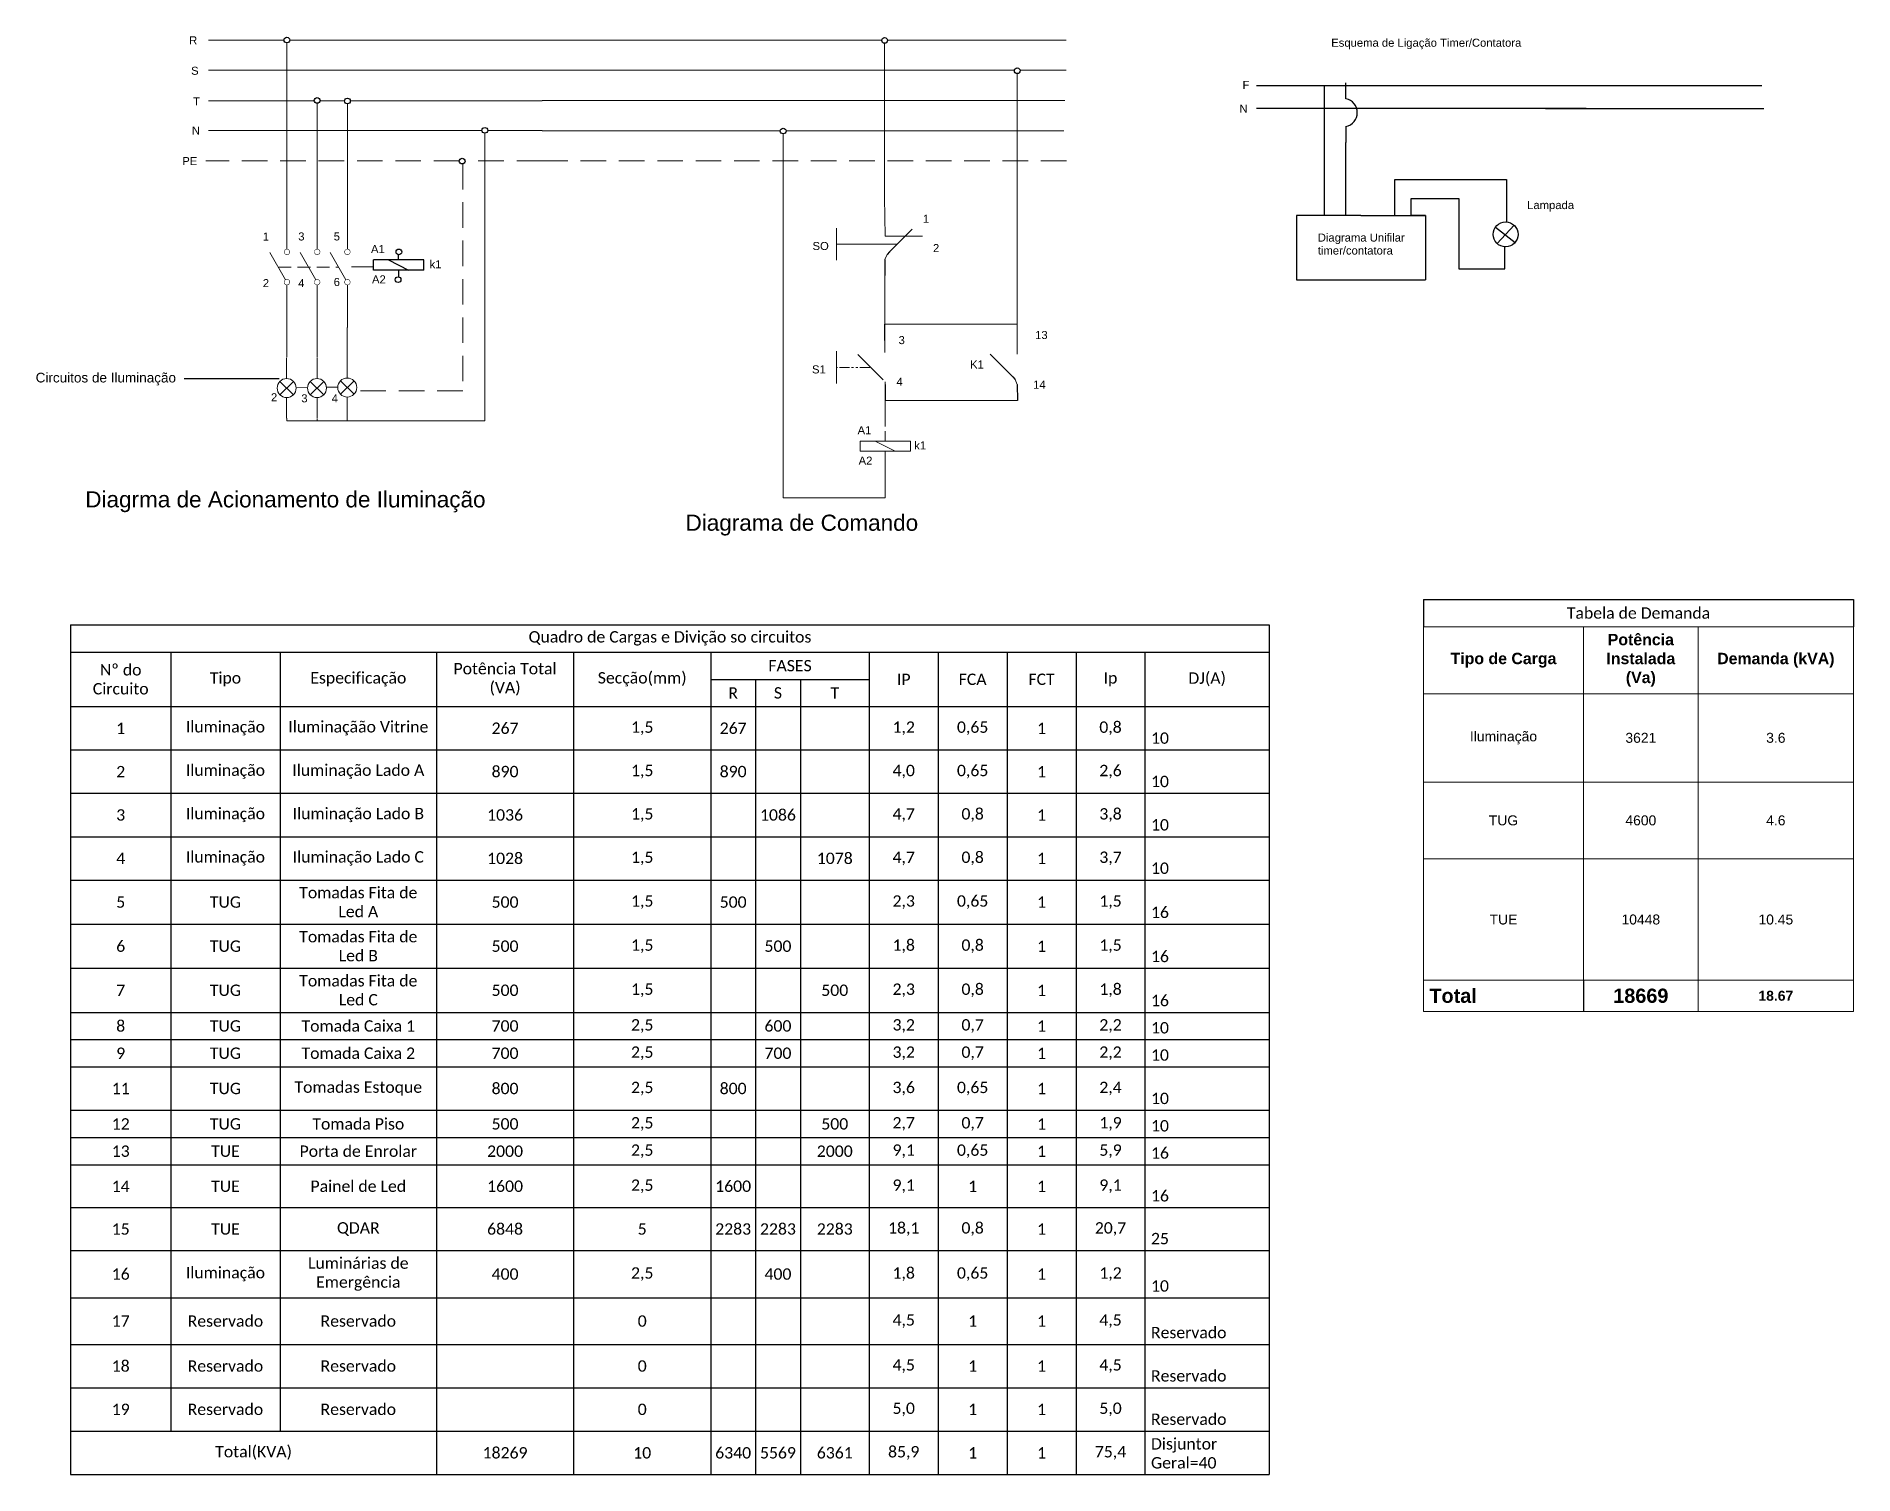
# Model space of a CAD drawing. Header units: millimetres. Extents: x -26 to 31631, y -22 to 25796.
# Drawn here: x 15776.1 to 16227.3, y 12398.5 to 12755.7 of the extents above; entities that cross this region are included whole.
import ezdxf
from ezdxf import colors
from ezdxf.entities.mleader import LeaderData, LeaderLine
from ezdxf.enums import TextEntityAlignment as Align
from ezdxf.math import Vec2, Vec3

# ---------------------------------------------------------------- set-up
doc = ezdxf.new("R2010")
doc.units = ezdxf.units.MM
doc.linetypes.add('PHANTOMX2', pattern=[5, 2.5, -0.5, 0.5, -0.5, 0.5, -0.5])
doc.linetypes.add('TRATTEGGIATA2', pattern=[9.525, 6.35, -3.175])
for name, color, linetype, lineweight in [('DI-Barramento', 6, 'Continuous', 30), ('DI-Textos do diagrama', 7, 'Continuous', 20), ('DI-Textos do quadro', 7, 'Continuous', 20), ('Fases', 7, 'Continuous', 5)]:
    doc.layers.add(name, color=color, linetype=linetype, lineweight=lineweight)
doc.layers.add('P', color=1, linetype='Continuous')
doc.styles.add('ARIAL', font='arial.ttf')
doc.styles.add('PROJ-SPC-SV-EP-002-PL-FP1-R02_1$0$Standard', font='arial.ttf')
doc.styles.get("Standard").update_dxf_attribs({"font": 'arial.ttf', "height": 1})
doc.linetypes.add('PROJ-SPC-SV-EP-002-PL-FP1-R02_1$0${ -E- }', pattern='A,4,-0.75,["E",PROJ-SPC-SV-EP-002-PL-FP1-R02_1$0$Standard,S=0.15,R=0,X=-0.05,Y=-0.07],-0.75', length=5.5)

msp = doc.modelspace()

# ---------------------------------------------------------------- texts
at = {"layer": 'DI-Textos do diagrama', "linetype": 'TRATTEGGIATA2', "lineweight": 5, "style": 'ARIAL'}
msp.add_text('k1', height=2, dxfattribs=at).set_placement((15873.73, 12698.08))
at = {"layer": 'DI-Textos do diagrama', "char_height": 2, "width": 10.6228, "attachment_point": 9, "line_spacing_factor": 0.798, "style": 'ARIAL'}
for s, insert in [('R', (15816.05, 12753.66)), ('S', (15816.38, 12746.09)), ('T', (15816.71, 12738.51)), ('N', (15816.71, 12731.27)), ('PE', (15816.05, 12723.69)), ('1', (15997.74, 12709.37)), ('1', (15833.86, 12704.95)), ('3', (15842.66, 12704.95)), ('5', (15851.47, 12704.95)), ('A1', (15862.59, 12701.85)), ('SO', (15972.84, 12702.58)), ('2', (16000.26, 12702.08)), ('2', (15833.86, 12693.39)), ('4', (15842.66, 12693.39)), ('6', (15851.47, 12693.64)), ('A2', (15862.84, 12694.32)), ('3', (15991.71, 12679.21)), ('13', (16027.17, 12680.47)), ('K1', (16011.33, 12673.18)), ('S1', (15972.08, 12671.93)), ('4', (15991.2, 12668.91)), ('14', (16026.67, 12668.16)), ('2', (15835.89, 12665.04)), ('3', (15843.42, 12664.75)), ('4', (15850.95, 12664.75)), ('A1', (15983.4, 12656.85)), ('k1', (15996.99, 12653.08)), ('A2', (15983.66, 12649.31))]:
    msp.add_mtext(s, dxfattribs=dict(at, insert=insert))
at = {"layer": 'DI-Textos do quadro', "char_height": 4, "width": 164.3981, "attachment_point": 4}
for s, insert in [('Diagrma de Acionamento de Iluminação', (15788.23, 12640.08)), ('Diagrama de Comando', (15937.26, 12634.29))]:
    msp.add_mtext(s, dxfattribs=dict(at, insert=insert))
at = {"layer": 'P'}
for s, p in [('Esquema de Ligação Timer/Contatora', (16097.58, 12753.08)), ('F', (16075.56, 12742.59)), ('N', (16074.81, 12736.69)), ('Lampada', (16146.23, 12712.77)), ('Diagrama Unifilar', (16094.25, 12704.7)), ('timer/contatora', (16094.25, 12701.48))]:
    msp.add_text(s, height=2, dxfattribs=at).set_placement(p)

# ---------------------------------------------------------------- blocks, each defined once
blk = doc.blocks.new('contattore')
at = {"color": 7}
for p, q in [((42.04, 33.78), (42.04, 54.9)), ((57.04, 33.78), (57.04, 54.9)), ((72.04, 33.78), (72.04, 54.9)), ((41.35, 18.59), (33.54, 32.12)), ((56.35, 18.59), (48.54, 32.12)), ((71.35, 18.59), (63.54, 32.12)), ((42.04, 16.03), (42.04, -5.1)), ((57.04, 16.03), (57.04, -5.1)), ((72.04, 16.03), (72.04, -5.1))]:
    blk.add_line(p, q, dxfattribs=at)
at = {"color": 7, "linetype": 'TRATTEGGIATA2'}
blk.add_line((37.79, 24.76), (67.79, 24.76), dxfattribs=at)
at = {"color": 7, "const_width": 0.25}
for points in [[(40.67, 32.4, 1), (43.42, 32.4, 1)], [(55.67, 32.4, 1), (58.42, 32.4, 1)], [(70.67, 32.4, 1), (73.42, 32.4, 1)], [(40.67, 17.4, 1), (43.42, 17.4, 1)], [(55.67, 17.4, 1), (58.42, 17.4, 1)], [(70.67, 17.4, 1), (73.42, 17.4, 1)]]:
    blk.add_lwpolyline(points, format="xyb", close=True, dxfattribs=at)
at = {"color": 6, "flags": 4}
for tag, p in [('MORSETTO2', (35.8, 12.78)), ('MORSETTO4', (50.8, 12.78)), ('MORSETTO6', (65.8, 12.78))]:
    blk.add_attdef(tag, text='', height=3.54, dxfattribs=at).set_placement(p, align=Align.MIDDLE_LEFT)
for tag, p in [('FILO2', (46.71, -6.44)), ('FILO4', (61.5, -6.72)), ('FILO6', (76.04, -7.27))]:
    blk.add_attdef(tag, text='', height=3.54, rotation=90, dxfattribs=at).set_placement(p, align=Align.MIDDLE_LEFT)
blk = doc.blocks.new('Lampada')
for p, q in [((-17, 17.1), (-17, 37.7)), ((-17, -22.3), (-17, -1.8))]:
    blk.add_line(p, q)
at = {"color": 6}
for p, q in [((-10.3, 14.3), (-23.7, 1)), ((-23.7, 14.3), (-10.3, 1))]:
    blk.add_line(p, q, dxfattribs=at)
at = {"color": 7}
blk.add_circle((-17, 7.7), 9.44, dxfattribs=at)
at = {"color": 6, "flags": 4}
blk.add_attdef('1', text='', height=3.54, dxfattribs=at).set_placement((-21.4, 21.7), align=Align.MIDDLE_RIGHT)
blk = doc.blocks.new('DIN A4 ELETTRICO')
at = {"color": 7}
for p, q in [((202.9, 288), (202.9, 308)), ((177.9, 268), (177.9, 288)), ((227.9, 288), (177.9, 288)), ((227.9, 268), (227.9, 288)), ((227.9, 268), (177.9, 268)), ((202.9, 268), (202.9, 248))]:
    blk.add_line(p, q, dxfattribs=at)
at = {"color": 6}
blk.add_line((192.9, 288), (212.9, 268), dxfattribs=at)
blk = doc.blocks.new('_None')
blk = doc.blocks.new('*T987')
at = {"layer": 'P', "linetype": 'ByBlock', "lineweight": -2, "transparency": 16777216}
for p, q in [((0, 0), (297.61, 0)), ((0, 0), (0, -211.06)), ((297.61, 0), (297.61, -211.06)), ((0, -6.81), (24.87, -6.81)), ((24.87, -6.81), (24.87, -200.23)), ((52.01, -6.81), (52.01, -200.23)), ((90.85, -6.81), (90.85, -211.06)), ((124.9, -6.81), (124.9, -211.06)), ((158.94, -6.81), (158.94, -13.57)), ((198.29, -6.81), (198.29, -211.06)), ((215.4, -6.81), (215.4, -211.06)), ((232.52, -6.81), (232.52, -211.06)), ((249.63, -6.81), (249.63, -211.06)), ((266.74, -6.81), (266.74, -211.06)), ((158.94, -13.57), (170.06, -13.57)), ((170.06, -13.57), (170.06, -211.06)), ((181.18, -13.57), (181.18, -211.06)), ((0, -20.33), (297.61, -20.33)), ((158.94, -20.33), (158.94, -211.06)), ((0, -31.1), (297.61, -31.1)), ((0, -41.87), (297.61, -41.87)), ((0, -52.64), (297.61, -52.64)), ((0, -63.41), (297.61, -63.41)), ((0, -74.36), (297.61, -74.36)), ((0, -85.32), (297.61, -85.32)), ((0, -96.27), (297.61, -96.27)), ((0, -103.03), (297.61, -103.03)), ((0, -109.8), (297.61, -109.8)), ((0, -120.57), (297.61, -120.57)), ((0, -127.37), (297.61, -127.37)), ((0, -134.13), (297.61, -134.13)), ((0, -144.76), (297.61, -144.76)), ((0, -155.38), (297.61, -155.38)), ((0, -167.14), (297.61, -167.14)), ((0, -178.71), (297.61, -178.71)), ((0, -189.47), (297.61, -189.47)), ((0, -200.23), (297.61, -200.23))]:
    blk.add_line(p, q, dxfattribs=at)
at = {"layer": 'P', "color": 0, "linetype": 'ByBlock', "lineweight": -2, "transparency": 16777216}
for p, q in [((24.87, -6.81), (297.61, -6.81)), ((158.94, -13.57), (158.94, -20.33)), ((170.06, -13.57), (198.29, -13.57)), ((0, -211.06), (297.61, -211.06))]:
    blk.add_line(p, q, dxfattribs=at)
at = {"layer": 'P', "color": 0, "linetype": 'Continuous', "transparency": 16777216, "char_height": 2.8222}
for s, insert, width, attachment_point in [('{\\fCalibri|b0|i0|c0;Quadro de Cargas e Divição so circuitos', (148.81, -3.4), 294.615, 5), ('{\\fCalibri|b0|i0|c0;FASES', (178.62, -10.19), 36.3456, 5), ('{\\fCalibri|b0|i0|c0;Nº do Circuito', (12.44, -13.57), 21.8744, 5), ('{\\fCalibri|b0|i0|c0;Tipo ', (38.44, -13.57), 24.1322, 5), ('{\\fCalibri|b0|i0|c0;Especificação', (71.43, -13.57), 35.8445, 5), ('{\\fCalibri|b0|i0|c0;Potência Total (VA)', (107.87, -13.57), 31.0467, 5), ('{\\fCalibri|b0|i0|c0;Secção(mm)', (141.92, -13.57), 31.0467, 5), ('{\\fCalibri|b0|i0|c0;IP', (206.85, -13.57), 14.1133, 5), ('{\\fCalibri|b0|i0|c0;FCA', (223.96, -13.57), 14.1133, 5), ('{\\fCalibri|b0|i0|c0;FCT', (241.07, -13.57), 14.1133, 5), ('{\\fCalibri|b0|i0|c0;Ip', (258.19, -13.57), 14.1133, 5), ('{\\fCalibri|b0|i0|c0;DJ(A)', (282.18, -13.57), 27.8717, 5), ('{\\fCalibri|b0|i0|c0;R', (164.5, -16.95), 8.1161, 5), ('{\\fCalibri|b0|i0|c0;S', (175.62, -16.95), 8.1161, 5), ('{\\fCalibri|b0|i0|c0;T', (189.73, -16.95), 14.1133, 5), ('{\\fCalibri|b0|i0|c0;1', (12.44, -25.72), 21.8744, 5), ('{\\fCalibri|b0|i0|c0;Iluminação', (38.44, -25.72), 24.1322, 5), ('{\\fCalibri|b0|i0|c0;Iluminaçãão Vitrine', (71.43, -25.72), 35.8445, 5), ('{\\fCalibri|b0|i0|c0;267', (107.87, -25.72), 31.0467, 5), ('{\\fCalibri|b0|i0|c0;1,5', (141.92, -25.72), 31.0467, 5), ('{\\fCalibri|b0|i0|c0;267', (164.5, -25.72), 8.1161, 5), ('{\\fCalibri|b0|i0|c0;', (175.62, -25.72), 8.1161, 5), ('{\\fCalibri|b0|i0|c0;', (189.73, -25.72), 14.1133, 5), ('{\\fCalibri|b0|i0|c0;1,2', (206.85, -25.72), 14.1133, 5), ('{\\fCalibri|b0|i0|c0;0,65', (223.96, -25.72), 14.1133, 5), ('{\\fCalibri|b0|i0|c0;1', (241.07, -25.72), 14.1133, 5), ('{\\fCalibri|b0|i0|c0;0,8', (258.19, -25.72), 14.1133, 5), ('{\\fCalibri|b0|i0|c0;10', (268.24, -29.6), 27.8717, 7), ('{\\fCalibri|b0|i0|c0;2', (12.44, -36.49), 21.8744, 5), ('{\\fCalibri|b0|i0|c0;Iluminação', (38.44, -36.49), 24.1322, 5), ('{\\fCalibri|b0|i0|c0;Iluminação Lado A', (71.43, -36.49), 35.8445, 5), ('{\\fCalibri|b0|i0|c0;890', (107.87, -36.49), 31.0467, 5), ('{\\fCalibri|b0|i0|c0;1,5', (141.92, -36.49), 31.0467, 5), ('{\\fCalibri|b0|i0|c0;890', (164.5, -36.49), 8.1161, 5), ('{\\fCalibri|b0|i0|c0;4,0', (206.85, -36.49), 14.1133, 5), ('{\\fCalibri|b0|i0|c0;0,65', (223.96, -36.49), 14.1133, 5), ('{\\fCalibri|b0|i0|c0;1', (241.07, -36.49), 14.1133, 5), ('{\\fCalibri|b0|i0|c0;2,6', (258.19, -36.49), 14.1133, 5), ('{\\fCalibri|b0|i0|c0;', (175.62, -36.49), 8.1161, 5), ('{\\fCalibri|b0|i0|c0;', (189.73, -36.49), 14.1133, 5), ('{\\fCalibri|b0|i0|c0;10', (268.24, -40.37), 27.8717, 7), ('{\\fCalibri|b0|i0|c0;3', (12.44, -47.26), 21.8744, 5), ('{\\fCalibri|b0|i0|c0;Iluminação', (38.44, -47.26), 24.1322, 5), ('{\\fCalibri|b0|i0|c0;Iluminação Lado B', (71.43, -47.26), 35.8445, 5), ('{\\fCalibri|b0|i0|c0;1036', (107.87, -47.26), 31.0467, 5), ('{\\fCalibri|b0|i0|c0;1,5', (141.92, -47.26), 31.0467, 5), ('{\\fCalibri|b0|i0|c0;', (164.5, -47.26), 8.1161, 5), ('{\\fCalibri|b0|i0|c0;1086', (175.62, -47.26), 8.1161, 5), ('{\\fCalibri|b0|i0|c0;', (189.73, -47.26), 14.1133, 5), ('{\\fCalibri|b0|i0|c0;4,7', (206.85, -47.26), 14.1133, 5), ('{\\fCalibri|b0|i0|c0;0,8', (223.96, -47.26), 14.1133, 5), ('{\\fCalibri|b0|i0|c0;1', (241.07, -47.26), 14.1133, 5), ('{\\fCalibri|b0|i0|c0;3,8', (258.19, -47.26), 14.1133, 5), ('{\\fCalibri|b0|i0|c0;10', (268.24, -51.14), 27.8717, 7), ('{\\fCalibri|b0|i0|c0;4', (12.44, -58.03), 21.8744, 5), ('{\\fCalibri|b0|i0|c0;Iluminação', (38.44, -58.03), 24.1322, 5), ('{\\fCalibri|b0|i0|c0;Iluminação Lado C', (71.43, -58.03), 35.8445, 5), ('{\\fCalibri|b0|i0|c0;1028', (107.87, -58.03), 31.0467, 5), ('{\\fCalibri|b0|i0|c0;1,5', (141.92, -58.03), 31.0467, 5), ('{\\fCalibri|b0|i0|c0;', (164.5, -58.03), 8.1161, 5), ('{\\fCalibri|b0|i0|c0;', (175.62, -58.03), 8.1161, 5), ('{\\fCalibri|b0|i0|c0;1078', (189.73, -58.03), 14.1133, 5), ('{\\fCalibri|b0|i0|c0;4,7', (206.85, -58.03), 14.1133, 5), ('{\\fCalibri|b0|i0|c0;0,8', (223.96, -58.03), 14.1133, 5), ('{\\fCalibri|b0|i0|c0;1', (241.07, -58.03), 14.1133, 5), ('{\\fCalibri|b0|i0|c0;3,7', (258.19, -58.03), 14.1133, 5), ('{\\fCalibri|b0|i0|c0;10', (268.24, -61.91), 27.8717, 7), ('{\\fCalibri|b0|i0|c0;5', (12.44, -68.89), 21.8744, 5), ('{\\fCalibri|b0|i0|c0;TUG', (38.44, -68.89), 24.1322, 5), ('{\\fCalibri|b0|i0|c0;Tomadas Fita de Led A', (71.43, -68.89), 35.8445, 5), ('{\\fCalibri|b0|i0|c0;500', (107.87, -68.89), 31.0467, 5), ('{\\fCalibri|b0|i0|c0;1,5', (141.92, -68.89), 31.0467, 5), ('{\\fCalibri|b0|i0|c0;500', (164.5, -68.89), 8.1161, 5), ('{\\fCalibri|b0|i0|c0;2,3', (206.85, -68.89), 14.1133, 5), ('{\\fCalibri|b0|i0|c0;0,65', (223.96, -68.89), 14.1133, 5), ('{\\fCalibri|b0|i0|c0;1', (241.07, -68.89), 14.1133, 5), ('{\\fCalibri|b0|i0|c0;1,5', (258.19, -68.89), 14.1133, 5), ('{\\fCalibri|b0|i0|c0;', (175.62, -68.89), 8.1161, 5), ('{\\fCalibri|b0|i0|c0;', (189.73, -68.89), 14.1133, 5), ('{\\fCalibri|b0|i0|c0;16', (268.24, -72.86), 27.8717, 7), ('{\\fCalibri|b0|i0|c0;Tomadas Fita de Led B', (71.43, -79.84), 35.8445, 5), ('{\\fCalibri|b0|i0|c0;6', (12.44, -79.84), 21.8744, 5), ('{\\fCalibri|b0|i0|c0;TUG', (38.44, -79.84), 24.1322, 5), ('{\\fCalibri|b0|i0|c0;500', (107.87, -79.84), 31.0467, 5), ('{\\fCalibri|b0|i0|c0;1,5', (141.92, -79.84), 31.0467, 5), ('{\\fCalibri|b0|i0|c0;', (164.5, -79.84), 8.1161, 5), ('{\\fCalibri|b0|i0|c0;500', (175.62, -79.84), 8.1161, 5), ('{\\fCalibri|b0|i0|c0;', (189.73, -79.84), 14.1133, 5), ('{\\fCalibri|b0|i0|c0;1,8', (206.85, -79.84), 14.1133, 5), ('{\\fCalibri|b0|i0|c0;0,8', (223.96, -79.84), 14.1133, 5), ('{\\fCalibri|b0|i0|c0;1', (241.07, -79.84), 14.1133, 5), ('{\\fCalibri|b0|i0|c0;1,5', (258.19, -79.84), 14.1133, 5), ('{\\fCalibri|b0|i0|c0;16', (268.24, -83.82), 27.8717, 7), ('{\\fCalibri|b0|i0|c0;7', (12.44, -90.79), 21.8744, 5), ('{\\fCalibri|b0|i0|c0;TUG', (38.44, -90.79), 24.1322, 5), ('{\\fCalibri|b0|i0|c0;Tomadas Fita de Led C', (71.43, -90.79), 35.8445, 5), ('{\\fCalibri|b0|i0|c0;500', (107.87, -90.79), 31.0467, 5), ('{\\fCalibri|b0|i0|c0;1,5', (141.92, -90.79), 31.0467, 5), ('{\\fCalibri|b0|i0|c0;500', (189.73, -90.79), 14.1133, 5), ('{\\fCalibri|b0|i0|c0;2,3', (206.85, -90.79), 14.1133, 5), ('{\\fCalibri|b0|i0|c0;0,8', (223.96, -90.79), 14.1133, 5), ('{\\fCalibri|b0|i0|c0;1', (241.07, -90.79), 14.1133, 5), ('{\\fCalibri|b0|i0|c0;1,8', (258.19, -90.79), 14.1133, 5), ('{\\fCalibri|b0|i0|c0;', (164.5, -90.79), 8.1161, 5), ('{\\fCalibri|b0|i0|c0;', (175.62, -90.79), 8.1161, 5), ('{\\fCalibri|b0|i0|c0;16', (268.24, -94.77), 27.8717, 7), ('{\\fCalibri|b0|i0|c0;8', (12.44, -99.65), 21.8744, 5), ('{\\fCalibri|b0|i0|c0;TUG', (38.44, -99.65), 24.1322, 5), ('{\\fCalibri|b0|i0|c0;Tomada Caixa 1', (71.43, -99.65), 35.8445, 5), ('{\\fCalibri|b0|i0|c0;700', (107.87, -99.65), 31.0467, 5), ('{\\fCalibri|b0|i0|c0;2,5', (141.92, -99.65), 31.0467, 5), ('{\\fCalibri|b0|i0|c0;600', (175.62, -99.65), 8.1161, 5), ('{\\fCalibri|b0|i0|c0;3,2', (206.85, -99.65), 14.1133, 5), ('{\\fCalibri|b0|i0|c0;0,7', (223.96, -99.65), 14.1133, 5), ('{\\fCalibri|b0|i0|c0;1', (241.07, -99.65), 14.1133, 5), ('{\\fCalibri|b0|i0|c0;2,2', (258.19, -99.65), 14.1133, 5), ('{\\fCalibri|b0|i0|c0;10', (268.24, -101.53), 27.8717, 7), ('{\\fCalibri|b0|i0|c0;', (164.5, -99.65), 8.1161, 5), ('{\\fCalibri|b0|i0|c0;', (189.73, -99.65), 14.1133, 5), ('{\\fCalibri|b0|i0|c0;9', (12.44, -106.42), 21.8744, 5), ('{\\fCalibri|b0|i0|c0;TUG', (38.44, -106.42), 24.1322, 5), ('{\\fCalibri|b0|i0|c0;Tomada Caixa 2', (71.43, -106.42), 35.8445, 5), ('{\\fCalibri|b0|i0|c0;700', (107.87, -106.42), 31.0467, 5), ('{\\fCalibri|b0|i0|c0;2,5', (141.92, -106.42), 31.0467, 5), ('{\\fCalibri|b0|i0|c0;', (164.5, -106.42), 8.1161, 5), ('{\\fCalibri|b0|i0|c0;700', (175.62, -106.42), 8.1161, 5), ('{\\fCalibri|b0|i0|c0;', (189.73, -106.42), 14.1133, 5), ('{\\fCalibri|b0|i0|c0;3,2', (206.85, -106.42), 14.1133, 5), ('{\\fCalibri|b0|i0|c0;0,7', (223.96, -106.42), 14.1133, 5), ('{\\fCalibri|b0|i0|c0;1', (241.07, -106.42), 14.1133, 5), ('{\\fCalibri|b0|i0|c0;2,2', (258.19, -106.42), 14.1133, 5), ('{\\fCalibri|b0|i0|c0;10', (268.24, -108.3), 27.8717, 7), ('{\\fCalibri|b0|i0|c0;11', (12.44, -115.18), 21.8744, 5), ('{\\fCalibri|b0|i0|c0;TUG', (38.44, -115.18), 24.1322, 5), ('{\\fCalibri|b0|i0|c0;Tomadas Estoque', (71.43, -115.18), 35.8445, 5), ('{\\fCalibri|b0|i0|c0;800', (107.87, -115.18), 31.0467, 5), ('{\\fCalibri|b0|i0|c0;2,5', (141.92, -115.18), 31.0467, 5), ('{\\fCalibri|b0|i0|c0;800', (164.5, -115.18), 8.1161, 5), ('{\\fCalibri|b0|i0|c0;', (175.62, -115.18), 8.1161, 5), ('{\\fCalibri|b0|i0|c0;', (189.73, -115.18), 14.1133, 5), ('{\\fCalibri|b0|i0|c0;3,6', (206.85, -115.18), 14.1133, 5), ('{\\fCalibri|b0|i0|c0;0,65', (223.96, -115.18), 14.1133, 5), ('{\\fCalibri|b0|i0|c0;1', (241.07, -115.18), 14.1133, 5), ('{\\fCalibri|b0|i0|c0;2,4', (258.19, -115.18), 14.1133, 5), ('{\\fCalibri|b0|i0|c0;10', (268.24, -119.07), 27.8717, 7), ('{\\fCalibri|b0|i0|c0;12', (12.44, -123.97), 21.8744, 5), ('{\\fCalibri|b0|i0|c0;TUG', (38.44, -123.97), 24.1322, 5), ('{\\fCalibri|b0|i0|c0;Tomada Piso', (71.43, -123.97), 35.8445, 5), ('{\\fCalibri|b0|i0|c0;500', (107.87, -123.97), 31.0467, 5), ('{\\fCalibri|b0|i0|c0;2,5', (141.92, -123.97), 31.0467, 5), ('{\\fCalibri|b0|i0|c0;', (164.5, -123.97), 8.1161, 5), ('{\\fCalibri|b0|i0|c0;', (175.62, -123.97), 8.1161, 5), ('{\\fCalibri|b0|i0|c0;500', (189.73, -123.97), 14.1133, 5), ('{\\fCalibri|b0|i0|c0;2,7', (206.85, -123.97), 14.1133, 5), ('{\\fCalibri|b0|i0|c0;0,7', (223.96, -123.97), 14.1133, 5), ('{\\fCalibri|b0|i0|c0;1', (241.07, -123.97), 14.1133, 5), ('{\\fCalibri|b0|i0|c0;1,9', (258.19, -123.97), 14.1133, 5), ('{\\fCalibri|b0|i0|c0;10', (268.24, -125.87), 27.8717, 7), ('{\\fCalibri|b0|i0|c0;13', (12.44, -130.75), 21.8744, 5), ('{\\fCalibri|b0|i0|c0;TUE', (38.44, -130.75), 24.1322, 5), ('{\\fCalibri|b0|i0|c0;Porta de Enrolar', (71.43, -130.75), 35.8445, 5), ('{\\fCalibri|b0|i0|c0;2000', (107.87, -130.75), 31.0467, 5), ('{\\fCalibri|b0|i0|c0;2,5', (141.92, -130.75), 31.0467, 5), ('{\\fCalibri|b0|i0|c0;', (164.5, -130.75), 8.1161, 5), ('{\\fCalibri|b0|i0|c0;', (175.62, -130.75), 8.1161, 5), ('{\\fCalibri|b0|i0|c0;2000', (189.73, -130.75), 14.1133, 5), ('{\\fCalibri|b0|i0|c0;9,1', (206.85, -130.75), 14.1133, 5), ('{\\fCalibri|b0|i0|c0;0,65', (223.96, -130.75), 14.1133, 5), ('{\\fCalibri|b0|i0|c0;1', (241.07, -130.75), 14.1133, 5), ('{\\fCalibri|b0|i0|c0;5,9', (258.19, -130.75), 14.1133, 5), ('{\\fCalibri|b0|i0|c0;16', (268.24, -132.63), 27.8717, 7), ('{\\fCalibri|b0|i0|c0;14', (12.44, -139.45), 21.8744, 5), ('{\\fCalibri|b0|i0|c0;TUE', (38.44, -139.45), 24.1322, 5), ('{\\fCalibri|b0|i0|c0;Painel de Led', (71.43, -139.45), 35.8445, 5), ('{\\fCalibri|b0|i0|c0;1600', (107.87, -139.45), 31.0467, 5), ('{\\fCalibri|b0|i0|c0;2,5', (141.92, -139.45), 31.0467, 5), ('{\\fCalibri|b0|i0|c0;1600', (164.5, -139.45), 8.1161, 5), ('{\\fCalibri|b0|i0|c0;', (175.62, -139.45), 8.1161, 5), ('{\\fCalibri|b0|i0|c0;', (189.73, -139.45), 14.1133, 5), ('{\\fCalibri|b0|i0|c0;9,1', (206.85, -139.45), 14.1133, 5), ('{\\fCalibri|b0|i0|c0;1', (223.96, -139.45), 14.1133, 5), ('{\\fCalibri|b0|i0|c0;1', (241.07, -139.45), 14.1133, 5), ('{\\fCalibri|b0|i0|c0;9,1', (258.19, -139.45), 14.1133, 5), ('{\\fCalibri|b0|i0|c0;16', (268.24, -143.26), 27.8717, 7), ('{\\fCalibri|b0|i0|c0;15', (12.44, -150.07), 21.8744, 5), ('{\\fCalibri|b0|i0|c0;TUE', (38.44, -150.07), 24.1322, 5), ('{\\fCalibri|b0|i0|c0;QDAR', (71.43, -150.07), 35.8445, 5), ('{\\fCalibri|b0|i0|c0;6848', (107.87, -150.07), 31.0467, 5), ('{\\fCalibri|b0|i0|c0;5', (141.92, -150.07), 31.0467, 5), ('{\\fCalibri|b0|i0|c0;2283', (164.5, -150.07), 8.1161, 5), ('{\\fCalibri|b0|i0|c0;2283', (175.62, -150.07), 8.1161, 5), ('{\\fCalibri|b0|i0|c0;2283', (189.73, -150.07), 14.1133, 5), ('{\\fCalibri|b0|i0|c0;18,1', (206.85, -150.07), 14.1133, 5), ('{\\fCalibri|b0|i0|c0;0,8', (223.96, -150.07), 14.1133, 5), ('{\\fCalibri|b0|i0|c0;1', (241.07, -150.07), 14.1133, 5), ('{\\fCalibri|b0|i0|c0;20,7', (258.19, -150.07), 14.1133, 5), ('{\\fCalibri|b0|i0|c0;25', (268.24, -153.88), 27.8717, 7), ('{\\fCalibri|b0|i0|c0;Luminárias de Emergência ', (71.43, -161.26), 35.8445, 5), ('{\\fCalibri|b0|i0|c0;16', (12.44, -161.26), 21.8744, 5), ('{\\fCalibri|b0|i0|c0;Iluminação', (38.44, -161.26), 24.1322, 5), ('{\\fCalibri|b0|i0|c0;400', (107.87, -161.26), 31.0467, 5), ('{\\fCalibri|b0|i0|c0;2,5', (141.92, -161.26), 31.0467, 5), ('{\\fCalibri|b0|i0|c0;', (164.5, -161.26), 8.1161, 5), ('{\\fCalibri|b0|i0|c0;400', (175.62, -161.26), 8.1161, 5), ('{\\fCalibri|b0|i0|c0;', (189.73, -161.26), 14.1133, 5), ('{\\fCalibri|b0|i0|c0;1,8', (206.85, -161.26), 14.1133, 5), ('{\\fCalibri|b0|i0|c0;0,65', (223.96, -161.26), 14.1133, 5), ('{\\fCalibri|b0|i0|c0;1', (241.07, -161.26), 14.1133, 5), ('{\\fCalibri|b0|i0|c0;1,2', (258.19, -161.26), 14.1133, 5), ('{\\fCalibri|b0|i0|c0;10', (268.24, -165.64), 27.8717, 7), ('{\\fCalibri|b0|i0|c0;Reservado', (38.44, -172.93), 24.1322, 5), ('{\\fCalibri|b0|i0|c0;Reservado', (71.43, -172.93), 35.8445, 5), ('{\\fCalibri|b0|i0|c0;4,5', (206.85, -172.93), 14.1133, 5), ('{\\fCalibri|b0|i0|c0;4,5', (258.19, -172.93), 14.1133, 5), ('{\\fCalibri|b0|i0|c0;17', (12.44, -172.93), 21.8744, 5), ('{\\fCalibri|b0|i0|c0;', (107.87, -172.93), 31.0467, 5), ('{\\fCalibri|b0|i0|c0;0', (141.92, -172.93), 31.0467, 5), ('{\\fCalibri|b0|i0|c0;', (164.5, -172.93), 8.1161, 5), ('{\\fCalibri|b0|i0|c0;', (175.62, -172.93), 8.1161, 5), ('{\\fCalibri|b0|i0|c0;', (189.73, -172.93), 14.1133, 5), ('{\\fCalibri|b0|i0|c0;1', (223.96, -172.93), 14.1133, 5), ('{\\fCalibri|b0|i0|c0;1', (241.07, -172.93), 14.1133, 5), ('{\\fCalibri|b0|i0|c0;Reservado', (268.24, -177.21), 27.8717, 7), ('{\\fCalibri|b0|i0|c0;18', (12.44, -184.09), 21.8744, 5), ('{\\fCalibri|b0|i0|c0;Reservado', (38.44, -184.09), 24.1322, 5), ('{\\fCalibri|b0|i0|c0;Reservado', (71.43, -184.09), 35.8445, 5), ('{\\fCalibri|b0|i0|c0;', (107.87, -184.09), 31.0467, 5), ('{\\fCalibri|b0|i0|c0;0', (141.92, -184.09), 31.0467, 5), ('{\\fCalibri|b0|i0|c0;', (164.5, -184.09), 8.1161, 5), ('{\\fCalibri|b0|i0|c0;', (175.62, -184.09), 8.1161, 5), ('{\\fCalibri|b0|i0|c0;4,5', (206.85, -184.09), 14.1133, 5), ('{\\fCalibri|b0|i0|c0;1', (223.96, -184.09), 14.1133, 5), ('{\\fCalibri|b0|i0|c0;1', (241.07, -184.09), 14.1133, 5), ('{\\fCalibri|b0|i0|c0;4,5', (258.19, -184.09), 14.1133, 5), ('{\\fCalibri|b0|i0|c0;Reservado', (268.24, -187.97), 27.8717, 7), ('{\\fCalibri|b0|i0|c0;', (182.68, -187.97), 14.1133, 7), ('{\\fCalibri|b0|i0|c0;19', (12.44, -194.85), 21.8744, 5), ('{\\fCalibri|b0|i0|c0;Reservado', (38.44, -194.85), 24.1322, 5), ('{\\fCalibri|b0|i0|c0;Reservado', (71.43, -194.85), 35.8445, 5), ('{\\fCalibri|b0|i0|c0;0', (141.92, -194.85), 31.0467, 5), ('{\\fCalibri|b0|i0|c0;5,0', (206.85, -194.85), 14.1133, 5), ('{\\fCalibri|b0|i0|c0;1', (223.96, -194.85), 14.1133, 5), ('{\\fCalibri|b0|i0|c0;1', (241.07, -194.85), 14.1133, 5), ('{\\fCalibri|b0|i0|c0;5,0', (258.19, -194.85), 14.1133, 5), ('{\\fCalibri|b0|i0|c0;', (107.87, -194.85), 31.0467, 5), ('{\\fCalibri|b0|i0|c0;', (164.5, -194.85), 8.1161, 5), ('{\\fCalibri|b0|i0|c0;', (175.62, -194.85), 8.1161, 5), ('{\\fCalibri|b0|i0|c0;', (189.73, -194.85), 14.1133, 5), ('{\\fCalibri|b0|i0|c0;Reservado', (268.24, -198.73), 27.8717, 7), ('{\\fCalibri|b0|i0|c0;Disjuntor Geral=40', (268.24, -209.56), 27.8717, 7), ('{\\fCalibri|b0|i0|c0;Total(KVA)', (45.43, -205.65), 87.8511, 5), ('{\\fCalibri|b0|i0|c0;18269', (107.87, -205.65), 31.0467, 5), ('{\\fCalibri|b0|i0|c0;10', (141.92, -205.65), 31.0467, 5), ('{\\fCalibri|b0|i0|c0;6340', (164.5, -205.65), 8.1161, 5), ('{\\fCalibri|b0|i0|c0;5569', (175.62, -205.65), 8.1161, 5), ('{\\fCalibri|b0|i0|c0;6361', (189.73, -205.65), 14.1133, 5), ('{\\fCalibri|b0|i0|c0;85,9', (206.85, -205.65), 14.1133, 5), ('{\\fCalibri|b0|i0|c0;1', (223.96, -205.65), 14.1133, 5), ('{\\fCalibri|b0|i0|c0;1', (241.07, -205.65), 14.1133, 5), ('{\\fCalibri|b0|i0|c0;75,4', (258.19, -205.65), 14.1133, 5)]:
    blk.add_mtext(s, dxfattribs=dict(at, insert=insert, width=width, attachment_point=attachment_point))
blk = doc.blocks.new('*T1023')
at = {"layer": 'DI-Barramento', "color": 0, "linetype": 'ByBlock', "lineweight": -2, "transparency": 16777216}
for p, q in [((0, 0), (106.84, 0)), ((0, 0), (0, -6.76)), ((106.84, 0), (106.84, -6.76)), ((39.8, -94.57), (39.8, -102.27))]:
    blk.add_line(p, q, dxfattribs=at)
at = {"layer": 'DI-Barramento', "linetype": 'ByBlock', "lineweight": 15, "transparency": 16777216}
for p, q in [((0, -6.76), (106.84, -6.76)), ((0, -6.76), (0, -102.27)), ((39.8, -6.76), (39.8, -94.57)), ((68.2, -6.76), (68.2, -102.27)), ((106.84, -6.76), (106.84, -102.27)), ((0, -23.4), (106.84, -23.4)), ((0, -45.35), (106.84, -45.35)), ((0, -64.39), (106.84, -64.39)), ((0, -94.57), (106.84, -94.57)), ((0, -102.27), (106.84, -102.27))]:
    blk.add_line(p, q, dxfattribs=at)
at = {"layer": 'DI-Barramento', "color": 0, "lineweight": 5, "transparency": 16777216}
for s, insert, char_height, width, attachment_point in [('{\\fCalibri|b0|i0|c0;Tabela de Demanda', (53.42, -3.38), 2.8222, 103.8434, 5), ('{\\fArial|b1|i0|c0;Potência Instalada (Va)', (54, -15.08), 2.8222, 25.4044, 5), ('{\\fArial|b1|i0|c0;Tipo de Carga', (19.9, -15.08), 2.8222, 36.7992, 5), ('{\\fArial|b1|i0|c0;Demanda (kVA)', (87.52, -15.08), 2.8222, 35.6398, 5), ('{\\fArial|b0|i0|c0;Iluminação', (19.9, -34.37), 2.4694, 36.7992, 5), ('{\\fArial|b0|i0|c0;3621', (54, -34.37), 2.4694, 25.4044, 5), ('{\\fArial|b0|i0|c0;3.6', (87.52, -34.37), 2.4694, 35.6398, 5), ('{\\fArial|b0|i0|c0;TUG', (19.9, -54.87), 2.4694, 36.7992, 5), ('{\\fArial|b0|i0|c0;4600', (54, -54.87), 2.4694, 25.4044, 5), ('{\\fArial|b0|i0|c0;4.6', (87.52, -54.87), 2.4694, 35.6398, 5), ('{\\fArial|b0|i0|c0;TUE', (19.9, -79.48), 2.4694, 36.7992, 5), ('{\\fArial|b0|i0|c0;10448', (54, -79.48), 2.4694, 25.4044, 5), ('{\\fArial|b0|i0|c0;10.45', (87.52, -79.48), 2.4694, 35.6398, 5), ('{\\fArial|b1|i0|c0;Total', (1.5, -98.42), 3.5278, 36.7992, 4), ('{\\fArial|b1|i0|c0;18669', (54, -98.42), 3.5278, 25.4044, 5), ('{\\fArial|b1|i0|c0;18.67', (87.52, -98.42), 2.4694, 35.6398, 5)]:
    blk.add_mtext(s, dxfattribs=dict(at, insert=insert, char_height=char_height, width=width, attachment_point=attachment_point))

# ---------------------------------------------------------------- linework, layer by layer
at = {"lineweight": 5}
for p, q in [((15837.59, 12754.74), (15818.8, 12754.74)), ((15838.31, 12753.85), (15838.3, 12754.04)), ((15838.31, 12713.38), (15838.31, 12753.85)), ((15901.69, 12754.74), (15839.01, 12754.74)), ((15986, 12754.74), (15985.76, 12754.74)), ((15986.7, 12715.68), (15986.7, 12753.95)), ((16018.69, 12754.74), (15987.41, 12754.74)), ((16018.69, 12754.74), (16031.74, 12754.74)), ((15901.69, 12747.27), (15818.8, 12747.27)), ((15901.69, 12747.24), (16018.4, 12747.24)), ((16018.4, 12747.24), (16018.93, 12747.24)), ((16020.33, 12747.24), (16031.74, 12747.24)), ((16019.63, 12715.68), (16019.63, 12746.41)), ((15845.11, 12739.61), (15818.8, 12739.61)), ((15845.81, 12713.38), (15845.81, 12739.03)), ((15852.6, 12739.61), (15846.51, 12739.61)), ((15853.31, 12713.38), (15853.31, 12738.9)), ((15901.69, 12739.61), (15854.02, 12739.61)), ((15901.69, 12739.74), (16031.44, 12739.74)), ((15886.73, 12732.27), (15818.8, 12732.27)), ((15887.47, 12660.2), (15887.44, 12731.61)), ((15901.69, 12732.27), (15888.15, 12732.27)), ((15901.69, 12732.24), (15960.8, 12732.24)), ((15961.54, 12641.07), (15961.54, 12731.44)), ((15962.21, 12732.24), (16031.22, 12732.24)), ((15860.81, 12660.2), (15887.47, 12660.2)), ((15887.47, 12660.2), (15887.47, 12660.2)), ((15986.84, 12650.81), (15986.84, 12641.07)), ((15970.5, 12641.07), (15961.54, 12641.07)), ((15986.84, 12641.07), (15970.5, 12641.07))]:
    msp.add_line(p, q, dxfattribs=at)
at = {"color": 0, "lineweight": 5}
for p, q in [((15901.69, 12754.74), (15985.76, 12754.74)), ((15986.7, 12715.68), (15986.8, 12706.04)), ((16019.63, 12684.22), (16019.63, 12715.68))]:
    msp.add_line(p, q, dxfattribs=at)
at = {"linetype": 'TRATTEGGIATA2', "lineweight": 5}
for p, q in [((15881.1, 12724.74), (15818.16, 12724.74)), ((15901.69, 12724.74), (15882.52, 12724.74)), ((15901.69, 12724.74), (16032.1, 12724.74)), ((15881.94, 12723.98), (15881.94, 12667.67)), ((15859.9, 12698.39), (15854.32, 12698.39)), ((15881.94, 12667.67), (15855.84, 12667.67))]:
    msp.add_line(p, q, dxfattribs=at)
at = {"color": 7}
for p, q in [((15859.76, 12697.63), (15859.76, 12700.13)), ((15872.26, 12700.13), (15859.76, 12700.13)), ((15872.26, 12697.63), (15859.76, 12697.63)), ((15866.01, 12700.13), (15866.01, 12701.44)), ((15866.01, 12697.63), (15866.01, 12695.93)), ((15872.26, 12697.63), (15872.26, 12700.13))]:
    msp.add_line(p, q, dxfattribs=at)
at = {"color": 6}
msp.add_line((15863.51, 12700.13), (15868.51, 12697.63), dxfattribs=at)
at = {"layer": 'Fases', "color": 0, "lineweight": 5}
for p, q in [((15974.71, 12704.06), (15974.71, 12708.06)), ((15974.71, 12708.06), (15974.71, 12704.06)), ((15986.8, 12706.04), (15996.14, 12706.04)), ((15974.71, 12704.06), (15974.71, 12700.06)), ((15983.01, 12704.06), (15989.83, 12704.06)), ((15986.79, 12700.29), (15987.29, 12701.5)), ((15986.78, 12684.16), (15986.78, 12696.29)), ((15986.78, 12684.16), (16019.63, 12684.22)), ((16019.63, 12684.22), (16019.63, 12676.74)), ((15986.79, 12680.16), (15986.79, 12677.18)), ((15974.71, 12673.45), (15974.71, 12677.45)), ((15974.71, 12677.45), (15974.71, 12673.45)), ((15974.71, 12673.45), (15974.71, 12669.45)), ((15986.8, 12669.17), (15986.8, 12669.87)), ((16019.64, 12669.24), (16019.14, 12670.45)), ((16019.65, 12665.24), (15986.81, 12665.24))]:
    msp.add_line(p, q, dxfattribs=at)
at = {"layer": 'Fases', "color": 0, "linetype": 'PROJ-SPC-SV-EP-002-PL-FP1-R02_1$0${ -E- }', "lineweight": 5}
msp.add_line((15983.01, 12704.06), (15974.71, 12704.06), dxfattribs=at)
at = {"layer": 'Fases', "linetype": 'Continuous', "lineweight": 5}
for p, q in [((15838.31, 12683.38), (15838.31, 12675.96)), ((15845.77, 12683.38), (15845.77, 12675.96)), ((15853.29, 12683.38), (15853.29, 12675.96)), ((15853.27, 12660.93), (15853.27, 12660.21)), ((15838.24, 12660.82), (15838.24, 12660.2)), ((15852.98, 12660.2), (15838.24, 12660.2)), ((15845.77, 12660.82), (15845.77, 12660.82)), ((15845.79, 12660.72), (15845.79, 12660.21)), ((15860.81, 12660.2), (15852.98, 12660.2))]:
    msp.add_line(p, q, dxfattribs=at)
at = {"layer": 'Fases', "color": 0, "linetype": 'PHANTOMX2', "lineweight": 5}
msp.add_line((15983.01, 12673.45), (15974.71, 12673.45), dxfattribs=at)
at = {"layer": 'Fases', "linetype": 'TRATTEGGIATA2', "lineweight": 5}
for p, q in [((15843.42, 12668.43), (15840.6, 12668.37)), ((15850.93, 12668.54), (15848.12, 12668.54))]:
    msp.add_line(p, q, dxfattribs=at)
at = {"layer": 'Fases', "color": 0, "linetype": 'TRATTEGGIATA2', "lineweight": 5}
msp.add_line((15986.81, 12665.17), (15986.82, 12657.63), dxfattribs=at)
at = {"layer": 'P'}
for p, q in [((16079.06, 12743.45), (16133.25, 12743.45)), ((16095.93, 12729.37), (16095.93, 12743.45)), ((16133.25, 12743.45), (16160.71, 12743.45)), ((16160.71, 12743.45), (16204.53, 12743.45)), ((16079.06, 12737.85), (16133.25, 12737.85)), ((16133.25, 12737.85), (16160.88, 12737.85)), ((16150.8, 12737.78), (16204.99, 12737.78)), ((16095.93, 12711.19), (16095.93, 12729.37)), ((16101.23, 12711.19), (16101.23, 12729.28)), ((16113.39, 12711.19), (16113.39, 12720.09)), ((16113.39, 12720.09), (16141.12, 12720.09)), ((16141.12, 12720.09), (16141.12, 12709.57)), ((16117.43, 12711.19), (16117.43, 12715.36)), ((16117.43, 12715.36), (16129.27, 12715.36)), ((16129.27, 12715.36), (16129.27, 12697.97)), ((16104.95, 12711.19), (16088.95, 12711.19)), ((16088.95, 12711.19), (16088.95, 12695.19)), ((16104.95, 12711.19), (16101.23, 12711.19)), ((16104.95, 12711.19), (16120.95, 12711.19)), ((16104.95, 12711.19), (16113.39, 12711.19)), ((16120.95, 12711.19), (16117.43, 12711.19)), ((16120.95, 12711.19), (16120.95, 12695.18)), ((16138.35, 12708.25), (16143.22, 12704.48)), ((16142.97, 12708.77), (16138.77, 12704.24)), ((16140.3, 12706.7), (16140.3, 12706.7)), ((16140.3, 12706.7), (16140.3, 12706.7)), ((16140.3, 12706.7), (16140.3, 12706.7)), ((16140.3, 12706.7), (16140.3, 12706.7)), ((16140.67, 12697.97), (16140.67, 12703.42)), ((16129.27, 12697.97), (16140.67, 12697.97)), ((16088.95, 12695.19), (16120.95, 12695.18))]:
    msp.add_line(p, q, dxfattribs=at)
at = {"layer": 'P', "color": 0}
for p, q in [((16101.24, 12740.16), (16101.24, 12744.16)), ((16101.23, 12733.28), (16101.23, 12729.28)), ((15993.56, 12707.81), (15987.92, 12702.13)), ((15987.92, 12702.13), (15987.29, 12701.5)), ((15986.79, 12700.29), (15986.78, 12696.29)), ((15986.79, 12680.16), (15986.78, 12684.16)), ((15980.04, 12676.69), (15985.67, 12671.01)), ((16012.88, 12676.76), (16018.51, 12671.08)), ((15985.67, 12671.01), (15986.3, 12670.38)), ((16018.51, 12671.08), (16019.14, 12670.45)), ((15986.8, 12669.17), (15986.81, 12665.17)), ((16019.64, 12669.24), (16019.65, 12665.24))]:
    msp.add_line(p, q, dxfattribs=at)
for centre in [(15838.3, 12754.75), (15986.7, 12754.66), (16019.63, 12747.12), (15845.81, 12739.74), (15853.31, 12739.61), (15887.44, 12732.32), (15961.51, 12732.15), (15881.81, 12724.68), (15866.09, 12702.13), (15865.9, 12695.24)]:
    msp.add_circle(centre, 0.709, dxfattribs=at)
at = {"layer": 'P'}
msp.add_circle((16140.88, 12706.49), 3.09, dxfattribs=at)
msp.add_arc((16100.54, 12736.72), 3.51, 281.2036, 78.5447, dxfattribs=at)

# ---------------------------------------------------------------- block references
for name, p in [('*T1023', (16120.45, 12615.83)), ('*T987', (15784.59, 12609.57))]:
    msp.add_blockref(name, p)
at = {"layer": 'Fases', "color": 2, "linetype": 'Continuous', "lineweight": 5}
for name, p, xscale, yscale, zscale in [('contattore', (15817.29, 12685.93), 0.5, 0.5, 0.5), ('Lampada', (15842.48, 12666.4), 0.25, 0.25, 0.25), ('Lampada', (15850.02, 12666.4), 0.25, 0.25, 0.25), ('Lampada', (15850.02, 12666.4), 0.25, 0.25, 0.25), ('Lampada', (15857.53, 12666.54), 0.25, 0.25, 0.25)]:
    msp.add_blockref(name, p, dxfattribs=dict(at, xscale=xscale, yscale=yscale, zscale=zscale))
at = {"layer": 'Fases', "color": 2, "linetype": 'TRATTEGGIATA2', "lineweight": 5, "xscale": 0.25, "yscale": 0.125, "zscale": 0.25}
msp.add_blockref('DIN A4 ELETTRICO', (15936.11, 12619.13), dxfattribs=at)

msp.set_redraw_order([(e.dxf.handle, doc.entitydb.next_handle()) for e in msp.query("TEXT MTEXT ATTDEF DIMENSION ARC_DIMENSION")])  # texts and dimensions are drawn at this point

# ---------------------------------------------------------------- leaders
at = {"lineweight": 5}
ml = msp.add_multileader_mtext('Standard', dxfattribs=at)
ml.set_content('Circuitos de Iluminação', color=256)
ml.set_leader_properties()
ml.set_arrow_properties(name='NONE')
ml.build(insert=Vec2(0, 0))
ctx = ml.context
ctx.base_point, ctx.char_height, ctx.plane_origin = Vec3(15774.2, 12670.6), 2.4, Vec3(15836.35, 12670.6)
ctx.text_align_type = 2
notes = []
notes.append((ctx, [(0, (1, 1, 0), (15820.76, 12670.6), (-1, 0), 8, [(0, [(15836.35, 12670.6)], 0, [])])]))
ctx.mtext.insert, ctx.mtext.alignment, ctx.mtext.flow_direction = Vec3(15810.76, 12672.12), 3, 5
for ctx, leaders in notes:
    for number, flags, end, landing, length, lines in leaders:
        leader = LeaderData()
        leader.index, (leader.has_last_leader_line, leader.has_dogleg_vector, leader.attachment_direction) = number, flags
        leader.last_leader_point, leader.dogleg_vector, leader.dogleg_length = Vec3(end), Vec3(landing), length
        for number, points, colour, breaks in lines:
            line = LeaderLine()
            line.index, line.vertices, line.color, line.breaks = number, Vec3.list(points), colors.encode_raw_color(colour), breaks
            leader.lines.append(line)
        ctx.leaders.append(leader)

doc.saveas('drawing.dxf')
